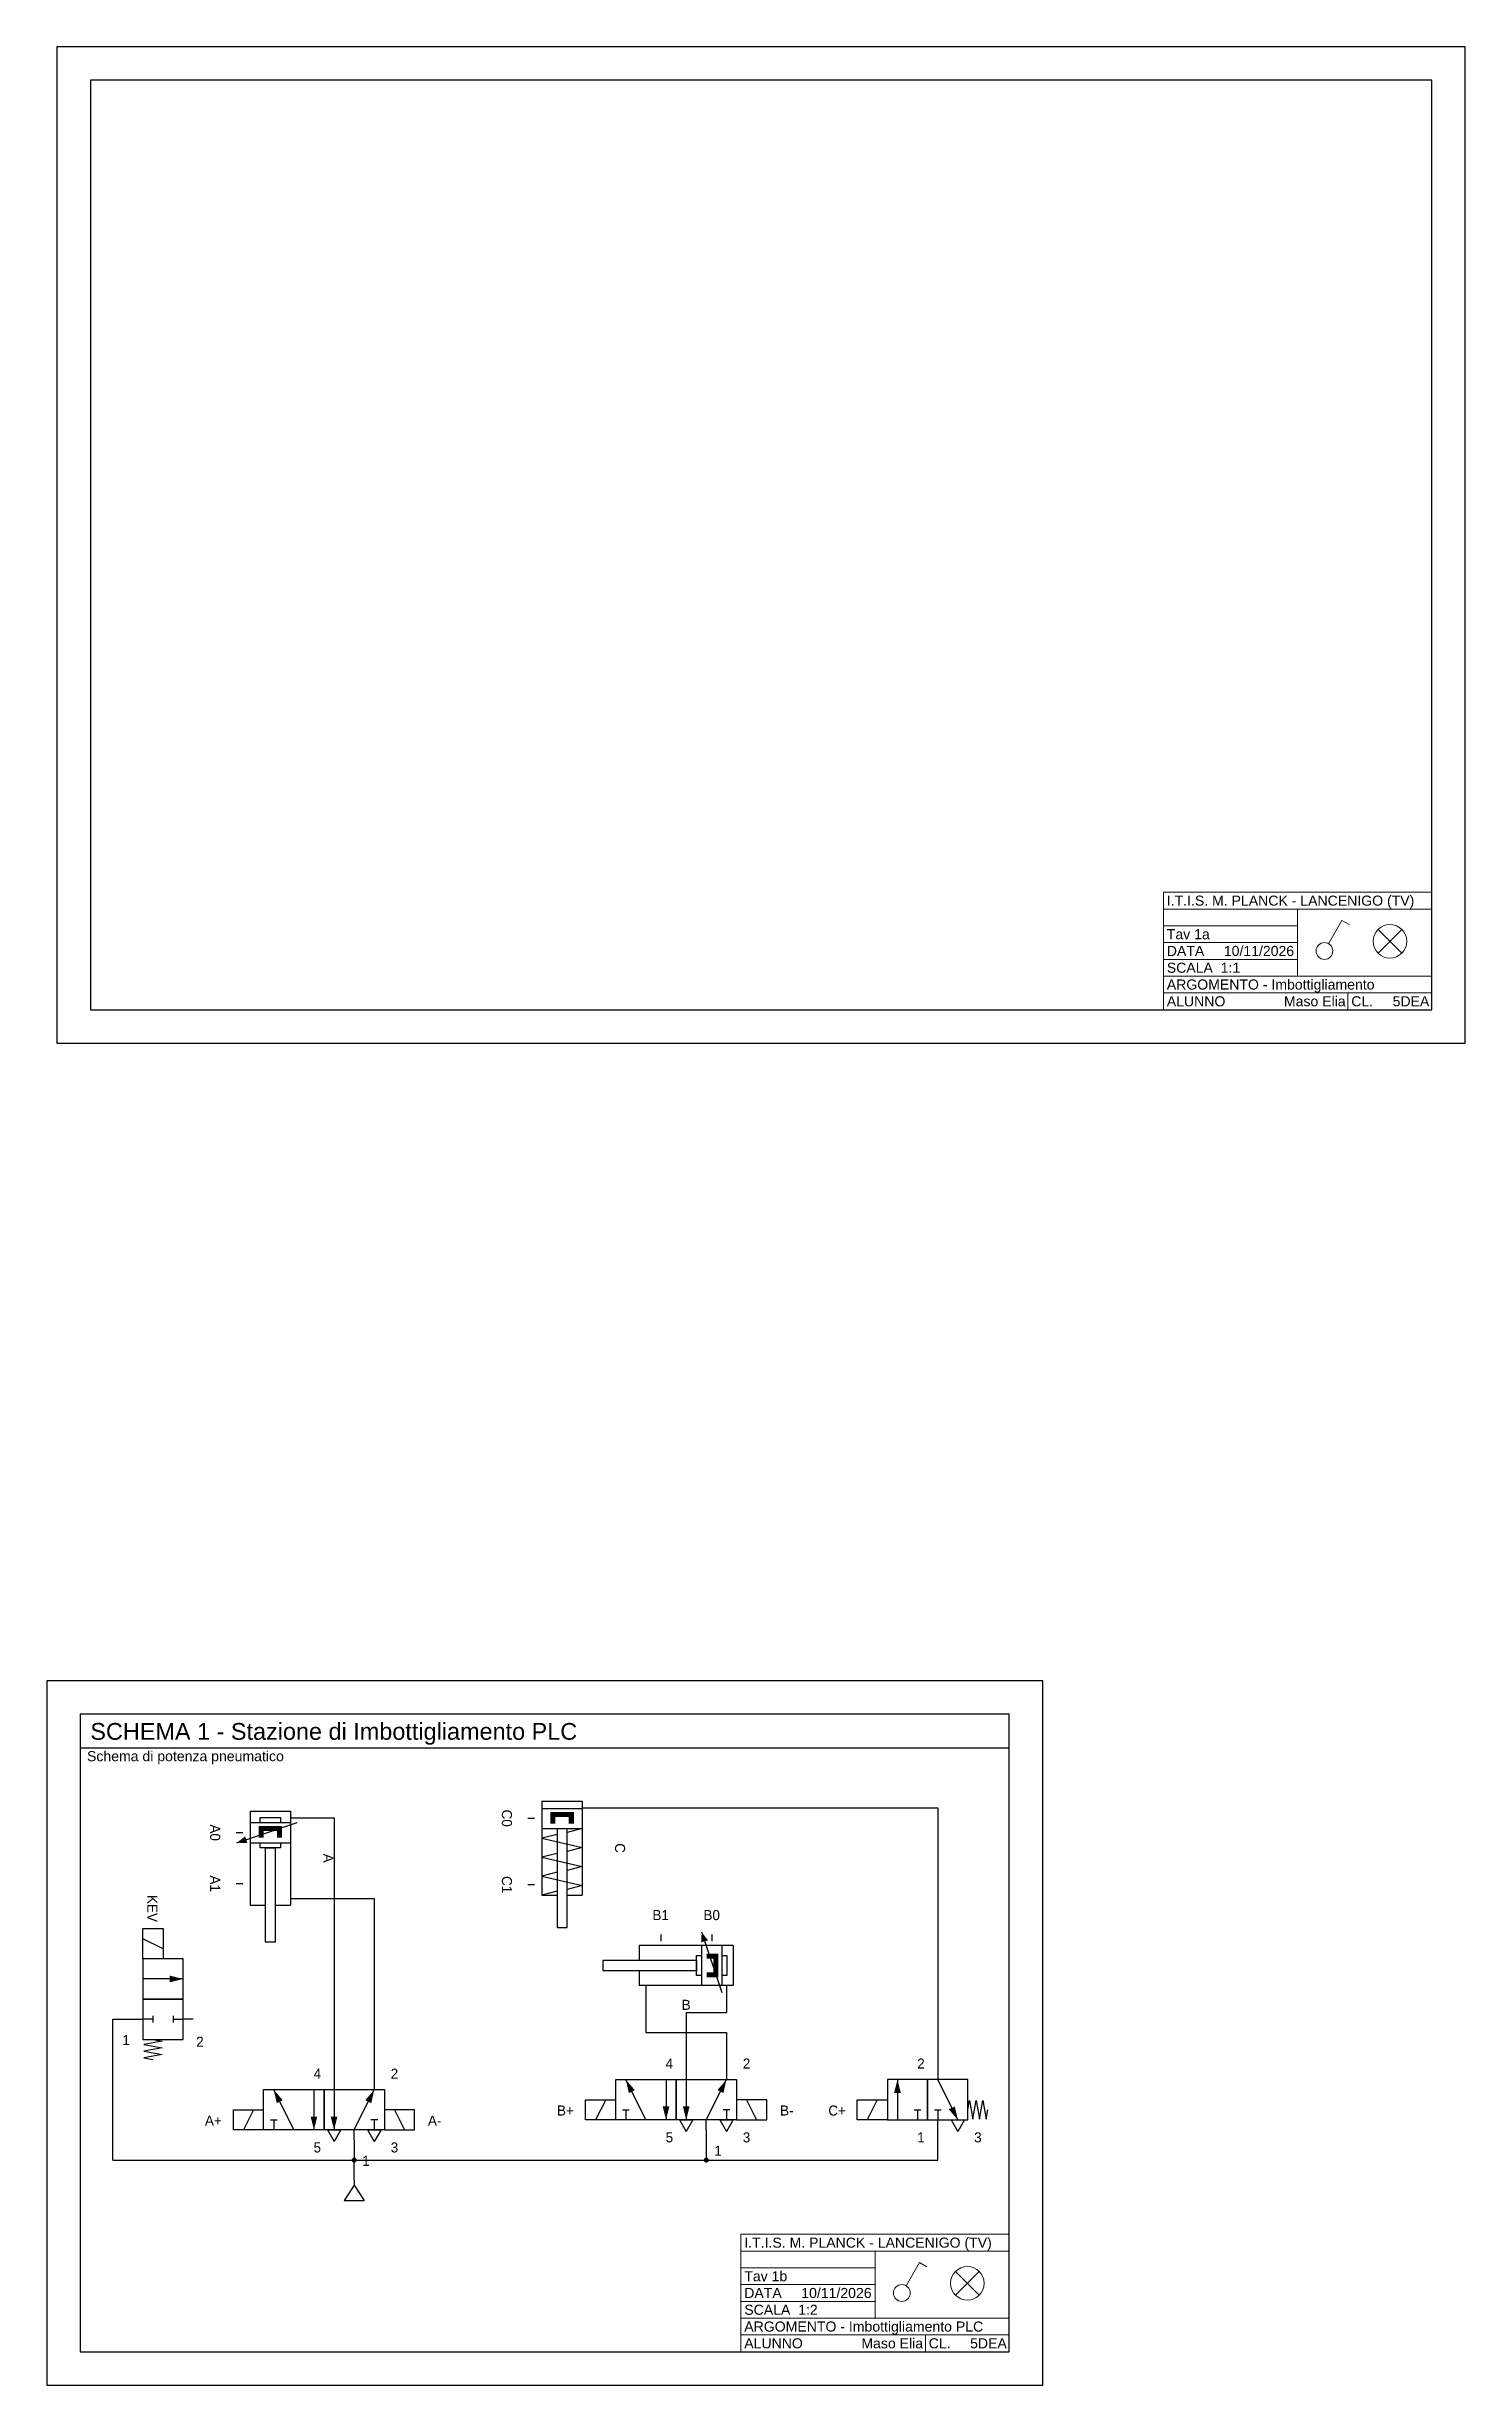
# Model space of a CAD drawing. Extents: x 1 to 1596, y -143 to 746.
# Drawn here: x 819 to 1242, y -143 to 554 of the extents above; entities that cross this region are included whole.
import ezdxf
from ezdxf.enums import TextEntityAlignment as Align

# ---------------------------------------------------------------- set-up
doc = ezdxf.new("R2010")
doc.units = 0
doc.header["$MEASUREMENT"] = 0
doc.linetypes.add('ACAD_ISO02W100', pattern=[15, 12, -3])
doc.linetypes.add('AUSGEZOGEN', pattern=[0])
for name, color, linetype in [('1', 7, 'AUSGEZOGEN'), ('LINES', 7, 'AUSGEZOGEN'), ('TCONNECTIONS', 7, 'AUSGEZOGEN')]:
    doc.layers.add(name, color=color, linetype=linetype)
for name, color, linetype, lineweight in [('Componenti', 42, 'Continuous', 20), ('Contorni', 7, 'Continuous', 30), ('FOGLIO', 30, 'Continuous', 30), ('Scatole di derivazione', 22, 'ACAD_ISO02W100', 20), ('testi', 5, 'Continuous', 13)]:
    doc.layers.add(name, color=color, linetype=linetype, lineweight=lineweight)
doc.styles.add('Testi 2', font='arial.ttf', dxfattribs={"height": 3})
doc.styles.add('Titoli', font='arial.ttf', dxfattribs={"height": 4})

msp = doc.modelspace()

# ---------------------------------------------------------------- texts
at = {"layer": 'testi', "style": 'Testi 2'}
for s, p in [('I.T.I.S. M. PLANCK - LANCENIGO (TV)', (1152.93, 297.6)), ('Tav 1a', (1152.93, 287.6)), ('SCALA  1:1', (1152.93, 277.6)), ('DATA     10/11/2026', (1152.93, 282.6)), ('ARGOMENTO - Imbottigliamento', (1152.93, 272.6)), ('ALUNNO               Maso Elia', (1152.93, 267.6)), ('CL.     5DEA', (1207.93, 267.6)), ('I.T.I.S. M. PLANCK - LANCENIGO (TV)', (1026.93, -102.4)), ('Tav 1b', (1026.93, -112.4)), ('DATA     10/11/2026', (1026.93, -117.4)), ('ARGOMENTO - Imbottigliamento PLC', (1026.93, -127.4)), ('SCALA  1:2', (1026.93, -122.4)), ('ALUNNO               Maso Elia', (1026.93, -132.4)), ('CL.     5DEA', (1081.93, -132.4))]:
    msp.add_text(s, height=3, dxfattribs=at).set_placement(p)
at = {"layer": 'testi', "ltscale": 0.25}
for s, height, style, p in [('SCHEMA 1 - Stazione di Imbottigliamento PLC', 5, 'Titoli', (831.93, 48.99)), ('Schema di potenza pneumatico', 3, 'Testi 2', (830.93, 42.6))]:
    msp.add_text(s, height=height, dxfattribs=dict(at, style=style)).set_placement(p)

# ---------------------------------------------------------------- blocks, each defined once
blk = doc.blocks.new('Interruttore')
at = {"layer": 'Componenti', "ltscale": 0.25}
for p, q in [((0.63, 2.33), (2.62, 5.8)), ((2.62, 5.8), (3.71, 5.17))]:
    blk.add_line(p, q, dxfattribs=at)
blk.add_circle((0, 1.25), 1.25, dxfattribs=at)
blk = doc.blocks.new('Lampada2')
at = {"layer": 'Componenti', "ltscale": 0.25}
for p, q in [((3.54, 8.54), (-3.54, 1.46)), ((-3.54, 8.54), (3.54, 1.46))]:
    blk.add_line(p, q, dxfattribs=at)
blk.add_circle((0, 5), 5, dxfattribs=at)
blk = doc.blocks.new('B3')
at = {"layer": '1', "color": 7}
for p, q in [((0, 14), (6, 14)), ((0, 14), (0, 0)), ((6, 14), (6, 0)), ((-2, 9.3), (7, 12.3)), ((0, 12.3), (6, 12.3)), ((1.5, 13.05), (4.5, 13.05)), ((1.5, 12.3), (1.5, 13.05)), ((4.5, 13.05), (4.5, 12.3)), ((6, 13), (8, 13)), ((0, 9.3), (6, 9.3)), ((1.5, 8.55), (1.5, 9.3)), ((4.5, 8.55), (1.5, 8.55)), ((2.25, 8.55), (3.75, 8.55)), ((2.25, 8.55), (2.25, -5.45)), ((3.75, -5.45), (3.75, 8.55)), ((4.5, 9.3), (4.5, 8.55)), ((0, 0), (2.25, 0)), ((3.75, 0), (6, 0)), ((6, 1), (8, 1)), ((2.25, -5.45), (3.75, -5.45))]:
    blk.add_line(p, q, dxfattribs=at)
for points in [[(4.75, 11.8), (1.25, 11.8), (4.75, 11.05), (1.25, 11.05)], [(2, 11.8), (1.25, 11.8), (2, 10.05), (1.25, 10.05)], [(4.75, 11.8), (4, 11.8), (4.75, 10.05), (4, 10.05)], [(-2, 9.3), (-0.75, 10.25), (-2, 9.3), (-0.45, 9.25)]]:
    blk.add_solid(points, dxfattribs=at)
blk.add_text('A', height=1.5, rotation=270, dxfattribs=at).set_placement((10.89, 7), align=Align.CENTER)
blk = doc.blocks.new('B4')
at = {"layer": '1', "color": 7}
for p, q in [((5.38, 7.6), (6.38, 7.6)), ((5.38, 0), (6.38, 0))]:
    blk.add_line(p, q, dxfattribs=at)
for s, p in [('A0', (1.52, 7.6)), ('A1', (1.52, 0))]:
    blk.add_text(s, height=1.5, rotation=270, dxfattribs=at).set_placement(p, align=Align.CENTER)
blk = doc.blocks.new('B5')
at = {"layer": '1', "color": 7}
for p, q in [((0, 8), (0, 5.75)), ((14, 8), (0, 8)), ((9.3, 10), (12.3, 1)), ((9.3, 8), (9.3, 2)), ((12.3, 8), (12.3, 2)), ((14, 8), (14, 2)), ((8.55, 5.75), (-5.45, 5.75)), ((-5.45, 5.75), (-5.45, 4.25)), ((-5.45, 4.25), (8.55, 4.25)), ((0, 4.25), (0, 2)), ((8.55, 3.5), (8.55, 6.5)), ((8.55, 6.5), (9.3, 6.5)), ((8.55, 5.75), (8.55, 4.25)), ((9.3, 3.5), (8.55, 3.5)), ((12.3, 6.5), (13.05, 6.5)), ((13.05, 3.5), (12.3, 3.5)), ((13.05, 6.5), (13.05, 3.5)), ((14, 2), (0, 2)), ((1, 2), (1, 0)), ((13, 2), (13, 0))]:
    blk.add_line(p, q, dxfattribs=at)
for points in [[(9.3, 10), (10.25, 8.75), (9.3, 10), (9.25, 8.45)], [(11.8, 6), (11.8, 6.75), (10.05, 6), (10.05, 6.75)], [(11.8, 3.25), (11.8, 4), (10.05, 3.25), (10.05, 4)], [(11.8, 3.25), (11.8, 6.75), (11.05, 3.25), (11.05, 6.75)]]:
    blk.add_solid(points, dxfattribs=at)
blk.add_text('B', height=1.5, dxfattribs=at).set_placement((7, -1.61), align=Align.CENTER)
blk = doc.blocks.new('B6')
at = {"layer": '1', "color": 7}
for p, q in [((0, -2.62), (0, -3.62)), ((7.6, -2.62), (7.6, -3.62))]:
    blk.add_line(p, q, dxfattribs=at)
for s, p in [('B1', (0, -0.48)), ('B0', (7.6, -0.48))]:
    blk.add_text(s, height=1.5, dxfattribs=at).set_placement(p, align=Align.CENTER)
blk = doc.blocks.new('B7')
at = {"layer": '1', "color": 7}
for p, q in [((0, 14), (0, 0)), ((0, 14), (6, 14)), ((6, 14), (6, 0)), ((0, 12.9), (6, 12.9)), ((6, 13), (8, 13)), ((0, 9.9), (6, 9.9)), ((2.25, 9.05), (0, 8.49)), ((0, 8.49), (6, 7.07)), ((2.25, 9.9), (2.25, -4.85)), ((3.75, -4.85), (3.75, 9.9)), ((6, 9.9), (3.75, 9.33)), ((6, 7.07), (3.75, 6.51)), ((2.25, 6.22), (0, 5.66)), ((0, 5.66), (6, 4.24)), ((6, 4.24), (3.75, 3.68)), ((2.25, 3.39), (0, 2.83)), ((0, 2.83), (6, 1.42)), ((2.25, 0.57), (0, 0)), ((0, 0), (2.25, 0)), ((6, 1.42), (3.75, 0.85)), ((3.75, 0), (6, 0)), ((2.25, -4.85), (3.75, -4.85))]:
    blk.add_line(p, q, dxfattribs=at)
for points in [[(4.75, 12.4), (1.25, 12.4), (4.75, 11.65), (1.25, 11.65)], [(2, 12.4), (1.25, 12.4), (2, 10.65), (1.25, 10.65)], [(4.75, 12.4), (4, 12.4), (4.75, 10.65), (4, 10.65)]]:
    blk.add_solid(points, dxfattribs=at)
blk.add_text('C', height=1.5, rotation=270, dxfattribs=at).set_placement((10.89, 7), align=Align.CENTER)
blk = doc.blocks.new('B8')
at = {"layer": '1', "color": 7}
for p, q in [((5.38, 9.9), (6.38, 9.9)), ((5.38, 0), (6.38, 0))]:
    blk.add_line(p, q, dxfattribs=at)
for s, p in [('C0', (1.52, 9.9)), ('C1', (1.52, 0))]:
    blk.add_text(s, height=1.5, rotation=270, dxfattribs=at).set_placement(p, align=Align.CENTER)
blk = doc.blocks.new('B9')
at = {"layer": '1', "color": 7}
for p, q in [((4.5, 1.5), (4.5, 7.5)), ((4.5, 7.5), (13.5, 7.5)), ((9, 1.5), (6, 7.5)), ((12, 7.5), (12, 1.5)), ((13.5, 7.5), (13.5, 1.5)), ((13.5, 1.5), (13.5, 7.5)), ((13.5, 7.5), (22.5, 7.5)), ((15, 9), (15, 7.5)), ((15, 7.5), (15, 1.5)), ((18, 1.5), (21, 7.5)), ((21, 9), (21, 7.5)), ((22.5, 7.5), (22.5, 1.5)), ((0, 1.5), (0, 4.5)), ((0, 4.5), (4.5, 4.5)), ((3, 4.5), (1.5, 1.5)), ((27, 4.5), (22.5, 4.5)), ((24, 4.5), (25.5, 1.5)), ((27, 1.5), (27, 4.5)), ((4.5, 1.5), (0, 1.5)), ((13.5, 1.5), (4.5, 1.5)), ((5.5, 3), (6.5, 3)), ((6, 3), (6, 1.5)), ((22.5, 1.5), (13.5, 1.5)), ((14, 1.5), (15, -0.25)), ((14, 1.5), (16, 1.5)), ((16, 1.5), (15, -0.25)), ((18, 0), (18, 1.5)), ((20, 1.5), (21, -0.25)), ((20, 1.5), (22, 1.5)), ((21.5, 3), (20.5, 3)), ((21, 3), (21, 1.5)), ((22, 1.5), (21, -0.25)), ((22.5, 1.5), (27, 1.5))]:
    blk.add_line(p, q, dxfattribs=at)
for points in [[(6, 7.5), (6.45, 5.49), (6, 7.5), (7.34, 5.93)], [(21, 7.5), (20.55, 5.49), (21, 7.5), (19.66, 5.93)], [(12, 1.5), (12.5, 3.5), (12, 1.5), (11.5, 3.5)], [(15, 1.5), (14.5, 3.5), (15, 1.5), (15.5, 3.5)]]:
    blk.add_solid(points, dxfattribs=at)
for s, p in [('4', (12.5, 9.14)), ('2', (24, 9.14)), ('A+', (-3, 2.14)), ('A-', (30, 2.14)), ('5', (12.5, -1.86)), ('1', (19.75, -3.86)), ('3', (24, -1.86))]:
    blk.add_text(s, height=1.5, dxfattribs=at).set_placement(p, align=Align.CENTER)
blk = doc.blocks.new('B10')
at = {"layer": '1', "color": 7}
for p, q in [((4.5, 1.5), (4.5, 7.5)), ((4.5, 7.5), (13.5, 7.5)), ((9, 1.5), (6, 7.5)), ((12, 7.5), (12, 1.5)), ((13.5, 7.5), (13.5, 1.5)), ((13.5, 1.5), (13.5, 7.5)), ((13.5, 7.5), (22.5, 7.5)), ((15, 9), (15, 7.5)), ((15, 7.5), (15, 1.5)), ((18, 1.5), (21, 7.5)), ((21, 9), (21, 7.5)), ((22.5, 7.5), (22.5, 1.5)), ((0, 1.5), (0, 4.5)), ((0, 4.5), (4.5, 4.5)), ((3, 4.5), (1.5, 1.5)), ((27, 4.5), (22.5, 4.5)), ((24, 4.5), (25.5, 1.5)), ((27, 1.5), (27, 4.5)), ((4.5, 1.5), (0, 1.5)), ((13.5, 1.5), (4.5, 1.5)), ((5.5, 3), (6.5, 3)), ((6, 3), (6, 1.5)), ((22.5, 1.5), (13.5, 1.5)), ((14, 1.5), (15, -0.25)), ((14, 1.5), (16, 1.5)), ((16, 1.5), (15, -0.25)), ((18, 0), (18, 1.5)), ((20, 1.5), (21, -0.25)), ((20, 1.5), (22, 1.5)), ((21.5, 3), (20.5, 3)), ((21, 3), (21, 1.5)), ((22, 1.5), (21, -0.25)), ((22.5, 1.5), (27, 1.5))]:
    blk.add_line(p, q, dxfattribs=at)
for points in [[(6, 7.5), (6.45, 5.49), (6, 7.5), (7.34, 5.93)], [(21, 7.5), (20.55, 5.49), (21, 7.5), (19.66, 5.93)], [(12, 1.5), (12.5, 3.5), (12, 1.5), (11.5, 3.5)], [(15, 1.5), (14.5, 3.5), (15, 1.5), (15.5, 3.5)]]:
    blk.add_solid(points, dxfattribs=at)
for s, p in [('4', (12.5, 9.14)), ('2', (24, 9.14)), ('B+', (-3, 2.14)), ('B-', (30, 2.14)), ('5', (12.5, -1.86)), ('1', (19.75, -3.86)), ('3', (24, -1.86))]:
    blk.add_text(s, height=1.5, dxfattribs=at).set_placement(p, align=Align.CENTER)
blk = doc.blocks.new('B17')
at = {"layer": 'TCONNECTIONS', "color": 7, "const_width": 0.375}
blk.add_lwpolyline([(1.3125, 1.5, 1), (1.6875, 1.5, 1)], format="xyb", close=True, dxfattribs=at)
blk = doc.blocks.new('B18')
at = {"layer": '1', "color": 7}
for p, q in [((2, 4), (2, 3.25)), ((2, 3.25), (0.5, 1)), ((2, 3.25), (0.5, 1)), ((0.5, 1), (3.5, 1)), ((2, 3.25), (3.5, 1))]:
    blk.add_line(p, q, dxfattribs=at)
blk = doc.blocks.new('B19')
at = {"layer": 'TCONNECTIONS', "color": 7, "const_width": 0.375}
blk.add_lwpolyline([(1.3125, 1.5, 1), (1.6875, 1.5, 1)], format="xyb", close=True, dxfattribs=at)
blk = doc.blocks.new('B20')
at = {"layer": '1', "color": 7}
for p, q in [((10.5, 7.5), (4.5, 7.5)), ((4.5, 7.5), (4.5, 1.5)), ((6, 7.5), (6, 1.5)), ((10.5, 1.5), (10.5, 7.5)), ((16.5, 7.5), (10.5, 7.5)), ((10.5, 7.5), (10.5, 1.5)), ((12, 9), (12, 7.5)), ((15, 1.5), (12, 7.5)), ((16.5, 1.5), (16.5, 7.5)), ((0, 1.5), (0, 4.5)), ((0, 4.5), (4.5, 4.5)), ((3, 4.5), (1.5, 1.5)), ((16.5, 3), (16.75, 4.38)), ((16.75, 4.38), (17.25, 1.62)), ((17.25, 1.62), (17.75, 4.38)), ((17.75, 4.38), (18.25, 1.62)), ((18.25, 1.62), (18.75, 4.38)), ((18.75, 4.38), (19.25, 1.62)), ((4.5, 1.5), (0, 1.5)), ((4.5, 1.5), (10.5, 1.5)), ((8.5, 3), (9.5, 3)), ((9, 3), (9, 1.5)), ((10.5, 1.5), (16.5, 1.5)), ((11.5, 3), (12.5, 3)), ((12, 3), (12, 1.5)), ((12, 0), (12, 1.5)), ((14, 1.5), (15, -0.25)), ((14, 1.5), (16, 1.5)), ((16, 1.5), (15, -0.25)), ((19.25, 1.62), (19.5, 3))]:
    blk.add_line(p, q, dxfattribs=at)
for points in [[(6, 7.5), (5.5, 5.5), (6, 7.5), (6.5, 5.5)], [(15, 1.5), (14.55, 3.51), (15, 1.5), (13.66, 3.07)]]:
    blk.add_solid(points, dxfattribs=at)
for s, p in [('2', (9.5, 9.14)), ('C+', (-3, 2.14)), ('1', (9.5, -1.86)), ('3', (18, -1.86))]:
    blk.add_text(s, height=1.5, dxfattribs=at).set_placement(p, align=Align.CENTER)
blk = doc.blocks.new('B61')
at = {"layer": '1', "color": 7}
for p, q in [((1.5, 21), (4.5, 21)), ((1.5, 16.5), (1.5, 21)), ((4.5, 21), (4.5, 16.5)), ((4.5, 18), (1.5, 19.5)), ((1.5, 16.5), (1.5, 10.5)), ((7.5, 16.5), (1.5, 16.5)), ((7.5, 10.5), (7.5, 16.5)), ((7.5, 13.5), (1.5, 13.5)), ((1.5, 10.5), (7.5, 10.5)), ((1.5, 10.5), (1.5, 4.5)), ((7.5, 10.5), (1.5, 10.5)), ((7.5, 4.5), (7.5, 10.5)), ((0, 7.5), (1.5, 7.5)), ((3, 7.5), (1.5, 7.5)), ((3, 8), (3, 7)), ((6, 8), (6, 7)), ((6, 7.5), (7.5, 7.5)), ((9, 7.5), (7.5, 7.5)), ((1.5, 4.5), (7.5, 4.5)), ((4.38, 4.25), (1.62, 3.75)), ((1.62, 3.75), (4.38, 3.25)), ((3, 4.5), (4.38, 4.25)), ((4.38, 3.25), (1.62, 2.75)), ((1.62, 2.75), (4.38, 2.25)), ((4.38, 2.25), (1.62, 1.75)), ((1.62, 1.75), (3, 1.5))]:
    blk.add_line(p, q, dxfattribs=at)
blk.add_solid([(7.5, 13.5), (5.5, 14), (7.5, 13.5), (5.5, 13)], dxfattribs=at)
blk.add_text('KEV', height=1.5, rotation=270, dxfattribs=at).set_placement((2.14, 24), align=Align.CENTER)
for s, p in [('1', (-1, 3.64)), ('2', (10, 3.39))]:
    blk.add_text(s, height=1.5, dxfattribs=at).set_placement(p, align=Align.CENTER)

# ---------------------------------------------------------------- linework, layer by layer
at = {"layer": 'Contorni', "linetype": 'Continuous'}
msp.add_line((828.93, 46.6), (1105.93, 46.6), dxfattribs=at)
at = {"layer": 'FOGLIO', "ltscale": 0.6}
for p, q in [((1241.93, 553.6), (821.93, 553.6)), ((821.93, 553.6), (821.93, 256.6)), ((1241.93, 256.6), (1241.93, 553.6)), ((821.93, 256.6), (1241.93, 256.6)), ((1115.93, 66.6), (818.93, 66.6)), ((818.93, 66.6), (818.93, -143.4)), ((1115.93, -143.4), (1115.93, 66.6)), ((818.93, -143.4), (1115.93, -143.4))]:
    msp.add_line(p, q, dxfattribs=at)
at = {"layer": 'FOGLIO'}
for p, q in [((1231.93, 543.6), (831.93, 543.6)), ((831.93, 543.6), (831.93, 266.6)), ((1231.93, 266.6), (1231.93, 543.6)), ((831.93, 266.6), (1231.93, 266.6)), ((828.93, 56.6), (828.93, -133.4)), ((1105.93, 56.6), (828.93, 56.6)), ((1105.93, -133.4), (1105.93, 56.6)), ((828.93, -133.4), (1105.93, -133.4))]:
    msp.add_line(p, q, dxfattribs=at)
at = {"layer": 'LINES', "color": 7}
for p, q in [((982.61, 28.7), (1084.61, 28.7)), ((1084.61, 28.7), (1084.61, -49.3)), ((895.61, 25.7), (904.61, 25.7)), ((904.61, 25.7), (904.61, -52.3)), ((895.61, 1.7), (916.61, 1.7)), ((916.61, 1.7), (916.61, -52.3)), ((838.61, -76.3), (838.61, -34.3)), ((838.61, -34.3), (844.61, -34.3)), ((997.61, -28.3), (997.61, -38.3)), ((1009.61, -32.3), (1021.61, -32.3)), ((1009.61, -32.3), (1009.61, -49.3)), ((1021.61, -28.3), (1021.61, -32.3)), ((997.61, -38.3), (1021.61, -38.3)), ((1021.61, -38.3), (1021.61, -49.3)), ((904.61, -52.3), (904.61, -52.3)), ((916.61, -52.3), (916.61, -52.3)), ((1084.61, -49.3), (1084.61, -49.3)), ((1015.61, -67.3), (1015.61, -71.3)), ((1084.61, -76.3), (1084.61, -67.3)), ((1084.61, -67.3), (1084.61, -67.3)), ((838.61, -76.3), (910.61, -76.3)), ((910.61, -70.3), (910.61, -76.3)), ((910.61, -76.3), (910.61, -76.3)), ((910.61, -77.3), (910.61, -76.3)), ((910.61, -76.3), (1015.61, -76.3)), ((1015.61, -71.3), (1015.61, -71.3)), ((1015.61, -71.3), (1015.61, -76.3)), ((1015.61, -76.3), (1084.61, -76.3)), ((1015.61, -76.3), (1015.61, -76.3)), ((910.61, -82.3), (910.61, -77.3)), ((910.61, -77.3), (910.61, -77.3))]:
    msp.add_line(p, q, dxfattribs=at)
at = {"layer": 'testi'}
for p, q in [((1151.93, 301.6), (1231.93, 301.6)), ((1151.93, 266.6), (1151.93, 301.6)), ((1231.93, 266.6), (1231.93, 301.6)), ((1151.93, 296.6), (1231.93, 296.6)), ((1191.93, 276.6), (1191.93, 296.6)), ((1151.93, 291.6), (1191.93, 291.6)), ((1151.93, 286.6), (1191.93, 286.6)), ((1151.93, 281.6), (1191.93, 281.6)), ((1151.93, 276.6), (1231.93, 276.6)), ((1151.93, 271.6), (1231.93, 271.6)), ((1151.93, 266.6), (1231.93, 266.6)), ((1206.93, 266.6), (1206.93, 271.6)), ((1025.93, -98.4), (1105.93, -98.4)), ((1025.93, -133.4), (1025.93, -98.4)), ((1025.93, -103.4), (1105.93, -103.4)), ((1065.93, -123.4), (1065.93, -103.4)), ((1105.93, -133.4), (1105.93, -98.4)), ((1025.93, -108.4), (1065.93, -108.4)), ((1025.93, -113.4), (1065.93, -113.4)), ((1025.93, -118.4), (1065.93, -118.4)), ((1025.93, -123.4), (1105.93, -123.4)), ((1025.93, -128.4), (1105.93, -128.4)), ((1080.93, -133.4), (1080.93, -128.4)), ((1025.93, -133.4), (1105.93, -133.4))]:
    msp.add_line(p, q, dxfattribs=at)

# ---------------------------------------------------------------- block references
at = {"layer": '1', "xscale": 2, "yscale": 2, "zscale": 2}
for name, p in [('B8', (951.61, 5.81)), ('B7', (966.61, 2.7)), ('B4', (864.61, 6.1)), ('B3', (879.61, -0.3)), ('B61', (844.61, -49.3)), ('B6', (1002.01, -3.8)), ('B5', (995.61, -28.3)), ('B10', (979.61, -67.3)), ('B20', (1060.61, -67.3)), ('B9', (874.61, -70.3)), ('B19', (907.61, -79.3)), ('B17', (1012.61, -79.3)), ('B18', (906.61, -90.3))]:
    msp.add_blockref(name, p, dxfattribs=at)
at = {"layer": 'Scatole di derivazione', "ltscale": 0.25, "xscale": 2, "yscale": 2, "zscale": 2}
for p in [(1199.93, 281.6), (1073.93, -118.4)]:
    msp.add_blockref('Interruttore', p, dxfattribs=at)
at = {"layer": 'Scatole di derivazione', "ltscale": 0.25}
for p in [(1219.47, 281.98), (1093.47, -118.02)]:
    msp.add_blockref('Lampada2', p, dxfattribs=at)

msp.set_redraw_order([(e.dxf.handle, doc.entitydb.next_handle()) for e in msp.query("TEXT MTEXT ATTDEF DIMENSION ARC_DIMENSION")])  # texts and dimensions are drawn at this point

doc.saveas('drawing.dxf')
